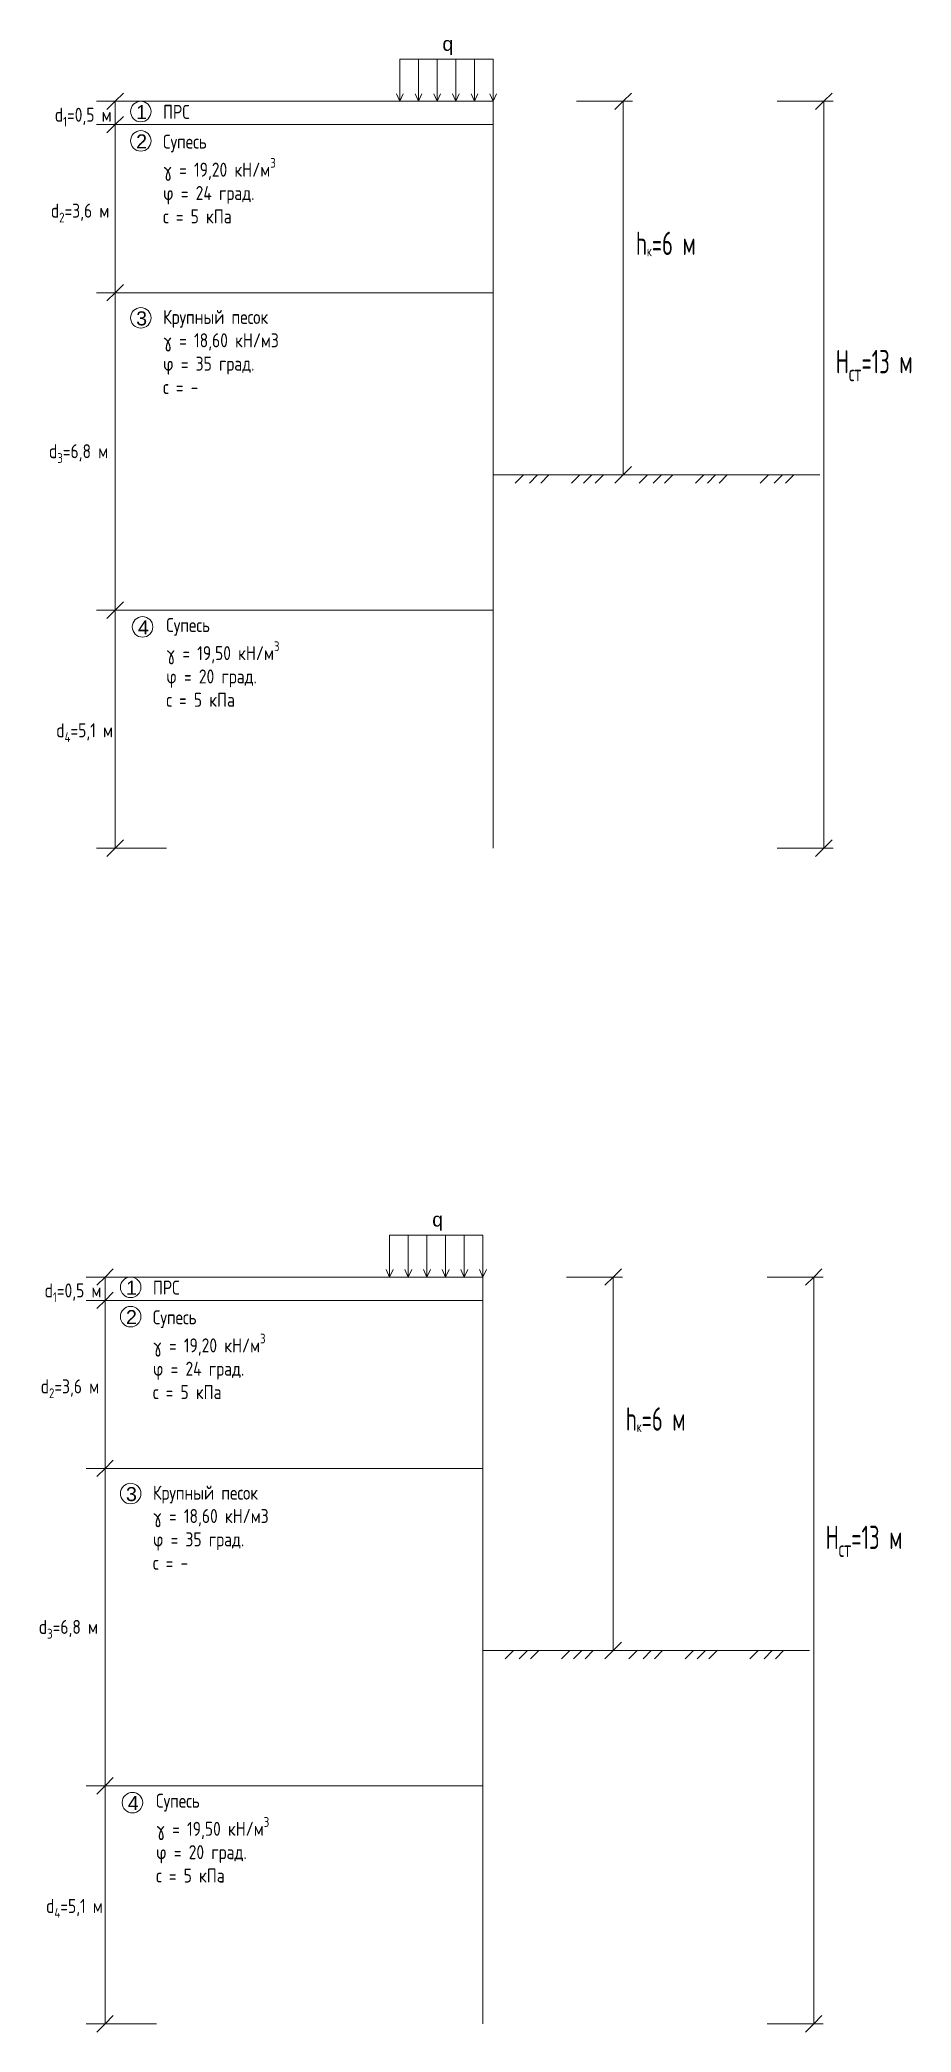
# Model space of a CAD drawing. Header units: millimetres. Extents: x -5592 to 31432, y -5488 to 8589.
# Drawn here: x -2428 to -560, y 4321 to 8589 of the extents above; entities that cross this region are included whole.
import ezdxf

# ---------------------------------------------------------------- set-up
doc = ezdxf.new("R2010")
doc.units = ezdxf.units.MM
doc.layers.get('0').update_dxf_attribs({"lineweight": 9})
doc.styles.add('GOST-2.304_Type-B_shrink', font='', dxfattribs={"width": 0.8})
doc.styles.get("Standard").update_dxf_attribs({"font": 'arial.ttf'})
doc.styles.get('GOST-2.304_Type-B_shrink').set_extended_font_data('GOST Common')

msp = doc.modelspace()

# ---------------------------------------------------------------- texts
at = {"char_height": 30, "attachment_point": 1}
for s, width, insert in [('q', 147.50897, (-1565.074, 8595.568)), ('\\A1;{\\fGOST 2.304 type A|b0|i0|c204|p34;d\\H0.7x;\\S^ 1;\\H1.42857x;=0,5 м}', 147.50897, (-2395.833, 8443.584)), ('1', 147.50897, (-2221.353, 8449.302)), ('{\\fGOST 2.304 type A|b0|i0|c204|p34;ПРС}', 147.50897, (-2163.829, 8449.689)), ('2', 147.50897, (-2221.353, 8386.474)), ('\\A1;{\\fGOST 2.304 type A|b0|i0|c204|p34;Супесь \\Pγ = 19,20 кН/м\\H0.7x;\\S3^ ;\\H1.42857x;\\Pφ = 24 град.\\Pс = 5 кПа}', 319.05587, (-2163.829, 8386.097)), ('\\A1;{\\fGOST 2.304 type A|b0|i0|c204|p34;d\\H0.7x;\\S^ 2;\\H1.42857x;=3,6 м}', 147.50897, (-2404.226, 8238.104)), ('3', 147.50897, (-2221.353, 8007.379)), ('{\\fGOST 2.304 type A|b0|i0|c204|p34;Крупный песок\\Pγ = 18,60 кН/м3\\Pφ = 35 град.\\Pс = -}', 380.13772, (-2163.829, 8010.36)), ('\\A1;{\\fGOST 2.304 type A|b0|i0|c204|p34;d\\H0.7x;\\S^ 3;\\H1.42857x;=6,8 м}', 147.50897, (-2408.29, 7722.825)), ('4', 147.50897, (-2217.528, 7345.329)), ('\\A1;{\\fGOST 2.304 type A|b0|i0|c204|p34;Супесь \\Pγ = 19,50 кН/м\\H0.7x;\\S3^ ;\\H1.42857x;\\Pφ = 20 град.\\Pс = 5 кПа}', 319.05587, (-2156.976, 7350.455)), ('\\A1;{\\fGOST 2.304 type A|b0|i0|c204|p34;d\\H0.7x;\\S^ 4;\\H1.42857x;=5,1 м}', 147.50897, (-2392.689, 7124.943)), ('q', 147.50897, (-1586.88, 6076.91)), ('\\A1;{\\fGOST 2.304 type A|b0|i0|c204|p34;d\\H0.7x;\\S^ 1;\\H1.42857x;=0,5 м}', 147.50897, (-2417.639, 5924.926)), ('1', 147.50897, (-2243.159, 5930.644)), ('{\\fGOST 2.304 type A|b0|i0|c204|p34;ПРС}', 147.50897, (-2185.635, 5931.031)), ('2', 147.50897, (-2243.159, 5867.816)), ('\\A1;{\\fGOST 2.304 type A|b0|i0|c204|p34;Супесь \\Pγ = 19,20 кН/м\\H0.7x;\\S3^ ;\\H1.42857x;\\Pφ = 24 град.\\Pс = 5 кПа}', 319.05587, (-2185.635, 5867.439)), ('\\A1;{\\fGOST 2.304 type A|b0|i0|c204|p34;d\\H0.7x;\\S^ 2;\\H1.42857x;=3,6 м}', 147.50897, (-2426.032, 5719.446)), ('3', 147.50897, (-2243.159, 5488.721)), ('{\\fGOST 2.304 type A|b0|i0|c204|p34;Крупный песок\\Pγ = 18,60 кН/м3\\Pφ = 35 град.\\Pс = -}', 380.13772, (-2185.635, 5491.702)), ('\\A1;{\\fGOST 2.304 type A|b0|i0|c204|p34;d\\H0.7x;\\S^ 3;\\H1.42857x;=6,8 м}', 147.50897, (-2430.096, 5204.167)), ('4', 147.50897, (-2239.334, 4826.671)), ('\\A1;{\\fGOST 2.304 type A|b0|i0|c204|p34;Супесь \\Pγ = 19,50 кН/м\\H0.7x;\\S3^ ;\\H1.42857x;\\Pφ = 20 град.\\Pс = 5 кПа}', 319.05587, (-2178.782, 4831.797)), ('\\A1;{\\fGOST 2.304 type A|b0|i0|c204|p34;d\\H0.7x;\\S^ 4;\\H1.42857x;=5,1 м}', 147.50897, (-2414.495, 4606.285))]:
    msp.add_mtext_dynamic_manual_height_columns(s, width=width, gutter_width=12.5, heights=[0], dxfattribs=dict(at, insert=insert))
at = {"char_height": 50, "attachment_point": 1, "style": 'GOST-2.304_Type-B_shrink'}
for s, width, insert in [('\\A1;{\\fGOST 2.304 type A|b0|i0|c204|p34;h\\H0.46667x;\\S^ к;\\H2.14284x;=6 м}', 147.50897, (-1150.369, 8178.159)), ('\\A1;{\\fGOST 2.304 type A|b0|i0|c204|p34;H\\H0.7x;\\S^ ст;\\H1.42857x;=13 м}', 217.30993, (-721.884, 7924.649)), ('\\A1;{\\fGOST 2.304 type A|b0|i0|c204|p34;h\\H0.46667x;\\S^ к;\\H2.14284x;=6 м}', 147.50897, (-1172.175, 5659.501)), ('\\A1;{\\fGOST 2.304 type A|b0|i0|c204|p34;H\\H0.7x;\\S^ ст;\\H1.42857x;=13 м}', 217.30993, (-743.69, 5405.991))]:
    msp.add_mtext_dynamic_manual_height_columns(s, width=width, gutter_width=12.5, heights=[0], dxfattribs=dict(at, insert=insert))

# ---------------------------------------------------------------- linework, layer by layer
for p, q in [((-1656.319, 8547.369), (-1656.319, 8457.369)), ((-1656.319, 8547.369), (-1456.319, 8547.369)), ((-1616.319, 8547.369), (-1616.319, 8457.369)), ((-1576.319, 8547.369), (-1576.319, 8457.369)), ((-1536.319, 8547.369), (-1536.319, 8457.369)), ((-1496.319, 8547.369), (-1496.319, 8457.369)), ((-1456.319, 8547.369), (-1456.319, 8457.369)), ((-2306.634, 8457.369), (-2156.319, 8457.369)), ((-2284.05, 8439.674), (-2266.319, 8457.369)), ((-2266.319, 8457.369), (-2248.588, 8475.063)), ((-2266.319, 8457.369), (-2266.319, 6857.369)), ((-1456.319, 8457.369), (-2156.319, 8457.369)), ((-1656.319, 8457.369), (-1663.694, 8473.226)), ((-1656.319, 8457.369), (-1648.944, 8473.226)), ((-1616.319, 8457.369), (-1623.694, 8473.226)), ((-1616.319, 8457.369), (-1608.944, 8473.226)), ((-1576.319, 8457.369), (-1583.694, 8473.226)), ((-1576.319, 8457.369), (-1568.944, 8473.226)), ((-1536.319, 8457.369), (-1543.694, 8473.226)), ((-1536.319, 8457.369), (-1528.944, 8473.226)), ((-1496.319, 8457.369), (-1503.694, 8473.226)), ((-1496.319, 8457.369), (-1488.944, 8473.226)), ((-1456.319, 8457.369), (-1463.694, 8473.226)), ((-1456.319, 8457.369), (-1448.944, 8473.226)), ((-1456.319, 8457.369), (-1456.319, 8407.369)), ((-1277.527, 8457.369), (-1157.527, 8457.369)), ((-1195.258, 8439.674), (-1177.527, 8457.369)), ((-1177.527, 8457.369), (-1159.796, 8475.063)), ((-1177.527, 8457.369), (-1177.527, 7657.369)), ((-847.518, 8457.369), (-727.518, 8457.369)), ((-765.249, 8439.674), (-747.518, 8457.369)), ((-747.518, 8457.369), (-729.787, 8475.063)), ((-747.518, 8457.369), (-747.518, 6857.369)), ((-2266.319, 8407.369), (-2248.588, 8425.063)), ((-2306.634, 8407.369), (-2156.319, 8407.369)), ((-2284.05, 8389.674), (-2266.319, 8407.369)), ((-1456.319, 8407.369), (-2156.319, 8407.369)), ((-1456.319, 8407.369), (-1456.319, 8047.369)), ((-2306.634, 8047.369), (-2156.319, 8047.369)), ((-2284.05, 8029.674), (-2266.319, 8047.369)), ((-2266.319, 8047.369), (-2248.588, 8065.063)), ((-1456.319, 8047.369), (-2156.319, 8047.369)), ((-1456.319, 8047.369), (-1456.319, 7367.369)), ((-1456.319, 7657.369), (-756.319, 7657.369)), ((-1408.893, 7639.674), (-1391.162, 7657.369)), ((-1378.701, 7639.674), (-1360.97, 7657.369)), ((-1354.417, 7639.674), (-1336.686, 7657.369)), ((-1288.126, 7639.674), (-1270.395, 7657.369)), ((-1262.529, 7639.674), (-1244.798, 7657.369)), ((-1237.588, 7639.674), (-1219.857, 7657.369)), ((-1195.258, 7639.674), (-1177.527, 7657.369)), ((-1177.527, 7657.369), (-1159.796, 7675.063)), ((-1143.549, 7639.674), (-1125.818, 7657.369)), ((-1113.357, 7639.674), (-1095.626, 7657.369)), ((-1089.072, 7639.674), (-1071.341, 7657.369)), ((-1022.782, 7639.674), (-1005.051, 7657.369)), ((-997.184, 7639.674), (-979.454, 7657.369)), ((-972.243, 7639.674), (-954.513, 7657.369)), ((-884.198, 7639.674), (-866.467, 7657.369)), ((-854.006, 7639.674), (-836.276, 7657.369)), ((-829.722, 7639.674), (-811.991, 7657.369)), ((-2266.319, 7367.369), (-2248.588, 7385.063)), ((-2306.634, 7367.369), (-2156.319, 7367.369)), ((-2284.05, 7349.674), (-2266.319, 7367.369)), ((-1456.319, 7367.369), (-2156.319, 7367.369)), ((-1456.319, 7367.369), (-1456.319, 6857.369)), ((-2266.319, 6857.369), (-2248.588, 6875.063)), ((-2266.319, 6857.369), (-2248.588, 6875.063)), ((-747.518, 6857.369), (-729.787, 6875.063)), ((-2306.634, 6857.369), (-2156.319, 6857.369)), ((-2284.05, 6839.674), (-2266.319, 6857.369)), ((-2284.05, 6839.674), (-2266.319, 6857.369)), ((-847.518, 6857.369), (-727.518, 6857.369)), ((-765.249, 6839.674), (-747.518, 6857.369)), ((-1678.125, 6028.711), (-1678.125, 5938.711)), ((-1678.125, 6028.711), (-1478.125, 6028.711)), ((-1638.125, 6028.711), (-1638.125, 5938.711)), ((-1598.125, 6028.711), (-1598.125, 5938.711)), ((-1558.125, 6028.711), (-1558.125, 5938.711)), ((-1518.125, 6028.711), (-1518.125, 5938.711)), ((-1478.125, 6028.711), (-1478.125, 5938.711)), ((-2328.44, 5938.711), (-2178.125, 5938.711)), ((-2305.856, 5921.016), (-2288.125, 5938.711)), ((-2288.125, 5938.711), (-2270.394, 5956.405)), ((-2288.125, 5938.711), (-2288.125, 4338.711)), ((-1478.125, 5938.711), (-2178.125, 5938.711)), ((-1678.125, 5938.711), (-1685.5, 5954.568)), ((-1678.125, 5938.711), (-1670.75, 5954.568)), ((-1638.125, 5938.711), (-1645.5, 5954.568)), ((-1638.125, 5938.711), (-1630.75, 5954.568)), ((-1598.125, 5938.711), (-1605.5, 5954.568)), ((-1598.125, 5938.711), (-1590.75, 5954.568)), ((-1558.125, 5938.711), (-1565.5, 5954.568)), ((-1558.125, 5938.711), (-1550.75, 5954.568)), ((-1518.125, 5938.711), (-1525.5, 5954.568)), ((-1518.125, 5938.711), (-1510.75, 5954.568)), ((-1478.125, 5938.711), (-1485.5, 5954.568)), ((-1478.125, 5938.711), (-1470.75, 5954.568)), ((-1478.125, 5938.711), (-1478.125, 5888.711)), ((-1299.333, 5938.711), (-1179.333, 5938.711)), ((-1217.064, 5921.016), (-1199.333, 5938.711)), ((-1199.333, 5938.711), (-1181.602, 5956.405)), ((-1199.333, 5938.711), (-1199.333, 5138.711)), ((-869.324, 5938.711), (-749.324, 5938.711)), ((-787.055, 5921.016), (-769.324, 5938.711)), ((-769.324, 5938.711), (-751.593, 5956.405)), ((-769.324, 5938.711), (-769.324, 4338.711)), ((-2288.125, 5888.711), (-2270.394, 5906.405)), ((-2328.44, 5888.711), (-2178.125, 5888.711)), ((-2305.856, 5871.016), (-2288.125, 5888.711)), ((-1478.125, 5888.711), (-2178.125, 5888.711)), ((-1478.125, 5888.711), (-1478.125, 5528.711)), ((-2328.44, 5528.711), (-2178.125, 5528.711)), ((-2305.856, 5511.016), (-2288.125, 5528.711)), ((-2288.125, 5528.711), (-2270.394, 5546.405)), ((-1478.125, 5528.711), (-2178.125, 5528.711)), ((-1478.125, 5528.711), (-1478.125, 4848.711)), ((-1478.125, 5138.711), (-778.125, 5138.711)), ((-1430.699, 5121.016), (-1412.968, 5138.711)), ((-1400.507, 5121.016), (-1382.776, 5138.711)), ((-1376.223, 5121.016), (-1358.492, 5138.711)), ((-1309.932, 5121.016), (-1292.201, 5138.711)), ((-1284.335, 5121.016), (-1266.604, 5138.711)), ((-1259.394, 5121.016), (-1241.663, 5138.711)), ((-1217.064, 5121.016), (-1199.333, 5138.711)), ((-1199.333, 5138.711), (-1181.602, 5156.405)), ((-1165.355, 5121.016), (-1147.624, 5138.711)), ((-1135.163, 5121.016), (-1117.432, 5138.711)), ((-1110.878, 5121.016), (-1093.147, 5138.711)), ((-1044.588, 5121.016), (-1026.857, 5138.711)), ((-1018.99, 5121.016), (-1001.26, 5138.711)), ((-994.049, 5121.016), (-976.319, 5138.711)), ((-906.004, 5121.016), (-888.273, 5138.711)), ((-875.812, 5121.016), (-858.082, 5138.711)), ((-851.528, 5121.016), (-833.797, 5138.711)), ((-2288.125, 4848.711), (-2270.394, 4866.405)), ((-2328.44, 4848.711), (-2178.125, 4848.711)), ((-2305.856, 4831.016), (-2288.125, 4848.711)), ((-1478.125, 4848.711), (-2178.125, 4848.711)), ((-1478.125, 4848.711), (-1478.125, 4338.711)), ((-2288.125, 4338.711), (-2270.394, 4356.405)), ((-2288.125, 4338.711), (-2270.394, 4356.405)), ((-769.324, 4338.711), (-751.593, 4356.405)), ((-2328.44, 4338.711), (-2178.125, 4338.711)), ((-2305.856, 4321.016), (-2288.125, 4338.711)), ((-2305.856, 4321.016), (-2288.125, 4338.711)), ((-869.324, 4338.711), (-749.324, 4338.711)), ((-787.055, 4321.016), (-769.324, 4338.711))]:
    msp.add_line(p, q)
for centre in [(-2211.452, 8435.369), (-2211.452, 8372.54), (-2211.452, 7993.446), (-2207.626, 7331.396), (-2233.258, 5916.711), (-2233.258, 5853.882), (-2233.258, 5474.788), (-2229.433, 4812.738)]:
    msp.add_circle(centre, 22)

msp.set_redraw_order([(e.dxf.handle, doc.entitydb.next_handle()) for e in msp.query("TEXT MTEXT ATTDEF DIMENSION ARC_DIMENSION")])  # texts and dimensions are drawn at this point

doc.saveas('drawing.dxf')
